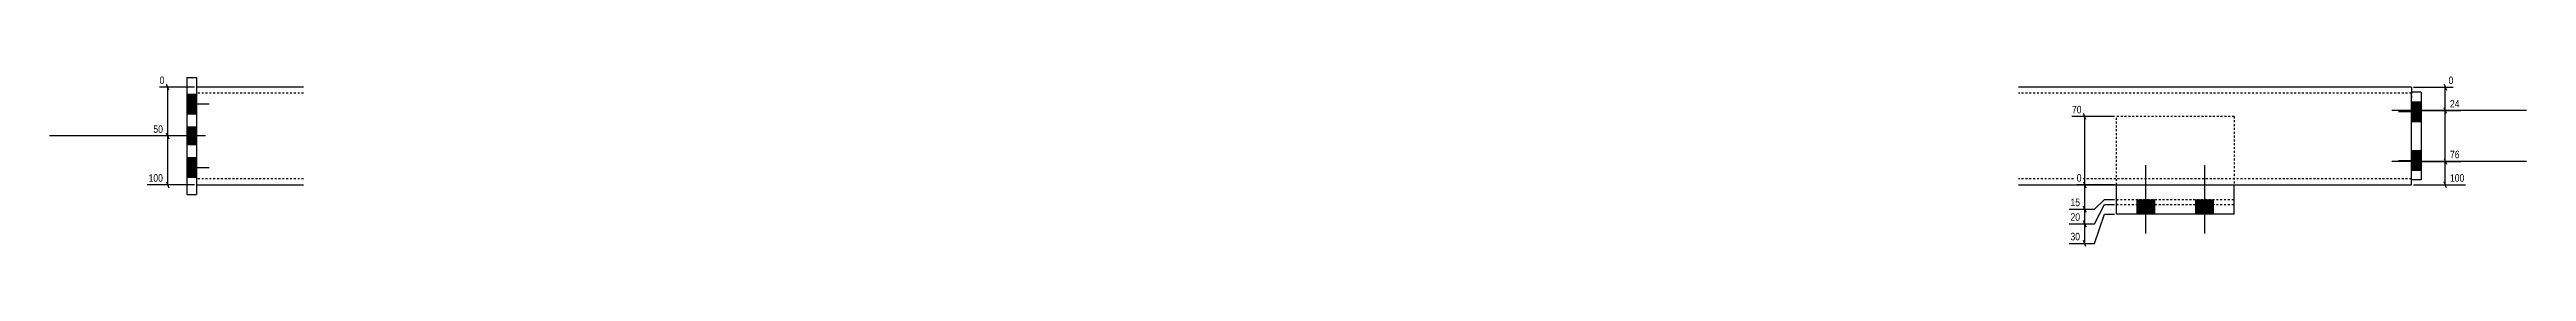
# Model space of a CAD drawing. Header units: millimetres. Extents: x -80 to 34338, y 3 to 810.
# Drawn here: x 8050 to 10578, y 5 to 181 of the extents above; entities that cross this region are included whole.
import ezdxf

# ---------------------------------------------------------------- set-up
doc = ezdxf.new("R2010")
doc.units = ezdxf.units.MM
doc.linetypes.add('DXK_LINE_DOT2', pattern=[3.9198, 1.9599, -1.9599])
doc.layers.add('MÅLSÆTNING', color=7, linetype='Continuous')
doc.layers.add('STÅL', color=7, linetype='Continuous')
doc.styles.add('Arial Narrow', font='ARIALN.TTF', dxfattribs={"height": 0.2})

msp = doc.modelspace()

# ---------------------------------------------------------------- hatches: boundary and pattern name
at = {"layer": 'STÅL', "linetype": 'Continuous'}
for points in [[(8189.8, 160.3), (8189.8, 140.3), (8199.8, 140.3), (8199.8, 160.3)], [(10470.8, 132.8), (10470.8, 152.8), (10460.8, 152.8), (10460.8, 132.8)], [(8199.8, 108.8), (8199.8, 126.8), (8189.8, 126.8), (8189.8, 108.8)], [(8199.8, 108.8), (8199.8, 126.8), (8189.8, 126.8), (8189.8, 108.8)], [(10460.8, 150.8), (10460.8, 136.8), (10470.8, 136.8), (10470.8, 150.8)], [(10460.8, 150.8), (10460.8, 136.8), (10470.8, 136.8), (10470.8, 150.8)], [(10470.8, 82.8), (10470.8, 102.8), (10460.8, 102.8), (10460.8, 82.8)], [(8189.8, 95.3), (8189.8, 75.3), (8199.8, 75.3), (8199.8, 95.3)], [(10460.8, 98.8), (10460.8, 84.8), (10470.8, 84.8), (10470.8, 98.8)], [(10460.8, 98.8), (10460.8, 84.8), (10470.8, 84.8), (10470.8, 98.8)], [(10198.8, 52.8), (10180.8, 52.8), (10180.8, 47.8), (10198.8, 47.8)], [(10258.8, 52.8), (10240.8, 52.8), (10240.8, 47.8), (10258.8, 47.8)], [(10198.8, 47.8), (10180.8, 47.8), (10180.8, 37.8), (10198.8, 37.8)], [(10258.8, 47.8), (10240.8, 47.8), (10240.8, 37.8), (10258.8, 37.8)]]:
    msp.add_hatch(color=96, dxfattribs=at).paths.add_polyline_path(points)

# ---------------------------------------------------------------- linework, layer by layer
at = {"layer": 'MÅLSÆTNING', "color": 7, "linetype": 'Continuous'}
for p, q in [((8197.8, 167.8), (8162.1, 167.8)), ((8171.6, 164.8), (8169.2, 170.8)), ((10462.8, 167.8), (10503.6, 167.8)), ((10494.1, 170.8), (10496.5, 164.8)), ((10495.3, 143.8), (10495.3, 167.8)), ((10157.8, 137.8), (10114.3, 137.8)), ((10128.6, 134.8), (10126.2, 140.8)), ((10462.8, 143.8), (10511.4, 143.8)), ((10462.8, 143.8), (10511.4, 143.8)), ((10496.5, 140.8), (10494.1, 146.8)), ((10496.5, 140.8), (10494.1, 146.8)), ((10495.3, 91.8), (10495.3, 143.8)), ((8187.8, 117.8), (8154.3, 117.8)), ((8171.6, 114.8), (8169.2, 120.8)), ((8170.4, 67.8), (8170.4, 117.8)), ((10462.8, 91.8), (10511.4, 91.8)), ((10462.8, 91.8), (10511.4, 91.8)), ((10494.1, 94.8), (10496.5, 88.8)), ((10494.1, 94.8), (10496.5, 88.8)), ((10495.3, 67.8), (10495.3, 91.8)), ((8197.8, 67.8), (8149.5, 67.8)), ((8169.2, 70.8), (8171.6, 64.8)), ((10137.4, 42.8), (10147.4, 52.8)), ((10137.4, 42.8), (10147.4, 52.8)), ((10147.4, 52.8), (10157.8, 52.8)), ((10147.4, 52.8), (10157.8, 52.8)), ((10462.8, 67.8), (10516.2, 67.8)), ((10496.5, 64.8), (10494.1, 70.8)), ((10111.4, 27.8), (10137.4, 27.8)), ((10126.2, 30.8), (10128.6, 24.8)), ((10127.4, 7.8), (10127.4, 27.8)), ((10137.4, 27.8), (10147.4, 47.8)), ((10137.4, 27.8), (10147.4, 47.8)), ((10137.4, 7.8), (10147.4, 37.8)), ((10147.4, 47.8), (10157.8, 47.8)), ((10147.4, 47.8), (10157.8, 47.8)), ((10147.4, 37.8), (10157.8, 37.8)), ((10111.4, 7.8), (10137.4, 7.8)), ((10128.6, 4.8), (10126.2, 10.8))]:
    msp.add_line(p, q, dxfattribs=at)
at = {"layer": 'STÅL', "color": 2, "linetype": 'Continuous'}
for p, q in [((8189.8, 177.8), (8199.8, 177.8)), ((8189.8, 177.8), (8189.8, 57.8)), ((8199.8, 177.8), (8199.8, 57.8)), ((8309, 167.8), (8199.8, 167.8)), ((10460.8, 167.8), (10059.8, 167.8)), ((10460.8, 167.8), (10460.8, 166.9)), ((10460.8, 166.9), (10460.8, 162.8)), ((10460.8, 72.8), (10460.8, 162.8)), ((10470.8, 162.8), (10460.8, 162.8)), ((10470.8, 162.8), (10470.8, 72.8)), ((8189.8, 57.8), (8199.8, 57.8)), ((8199.8, 67.8), (8309, 67.8)), ((10059.8, 67.8), (10460.8, 67.8)), ((10159.8, 37.8), (10159.8, 67.8)), ((10279.8, 37.8), (10279.8, 67.8)), ((10460.8, 67.8), (10460.8, 72.8)), ((10470.8, 72.8), (10460.8, 72.8)), ((10279.8, 37.8), (10159.8, 37.8))]:
    msp.add_line(p, q, dxfattribs=at)
at = {"layer": 'STÅL', "color": 96, "linetype": 'Continuous'}
for p, q in [((8199.8, 160.3), (8189.8, 160.3)), ((10460.8, 152.8), (10470.8, 152.8)), ((8212.8, 150.3), (8189.8, 150.3)), ((8199.8, 140.3), (8189.8, 140.3)), ((8199.8, 126.8), (8189.8, 126.8)), ((8199.8, 126.8), (8189.8, 126.8)), ((10578.3, 143.8), (10440.8, 143.8)), ((10578.3, 143.8), (10440.8, 143.8)), ((10447.8, 142.8), (10470.8, 142.8)), ((10470.8, 150.8), (10460.8, 150.8)), ((10470.8, 150.8), (10460.8, 150.8)), ((10470.8, 136.8), (10460.8, 136.8)), ((10470.8, 136.8), (10460.8, 136.8)), ((10460.8, 132.8), (10470.8, 132.8)), ((8209, 117.8), (8049.8, 117.8)), ((8209, 117.8), (8049.8, 117.8)), ((8199.8, 108.8), (8189.8, 108.8)), ((8199.8, 108.8), (8189.8, 108.8)), ((10460.8, 102.8), (10470.8, 102.8)), ((8199.8, 95.3), (8189.8, 95.3)), ((8212.8, 85.3), (8189.8, 85.3)), ((10189.8, 17.8), (10189.8, 87.8)), ((10249.8, 17.8), (10249.8, 87.8)), ((10578.3, 91.8), (10440.8, 91.8)), ((10578.3, 91.8), (10440.8, 91.8)), ((10447.8, 92.8), (10470.8, 92.8)), ((10470.8, 98.8), (10460.8, 98.8)), ((10470.8, 98.8), (10460.8, 98.8)), ((10470.8, 84.8), (10460.8, 84.8)), ((10470.8, 84.8), (10460.8, 84.8)), ((10460.8, 82.8), (10470.8, 82.8)), ((8199.8, 75.3), (8189.8, 75.3)), ((10180.8, 47.8), (10180.8, 52.8)), ((10198.8, 47.8), (10198.8, 52.8)), ((10240.8, 47.8), (10240.8, 52.8)), ((10258.8, 47.8), (10258.8, 52.8)), ((10180.8, 37.8), (10180.8, 47.8)), ((10198.8, 37.8), (10198.8, 47.8)), ((10240.8, 37.8), (10240.8, 47.8)), ((10258.8, 37.8), (10258.8, 47.8))]:
    msp.add_line(p, q, dxfattribs=at)
at = {"layer": 'STÅL', "color": 7, "linetype": 'DXK_LINE_DOT2'}
for p, q in [((8199.8, 167.8), (8199.8, 68.7)), ((8309, 161.8), (8199.8, 161.8)), ((10460.8, 161.8), (10059.8, 161.8)), ((10460.8, 162.8), (10460.8, 155.8)), ((10460.8, 72.8), (10460.8, 155.8)), ((10159.8, 67.8), (10159.8, 137.8)), ((10279.8, 137.8), (10159.8, 137.8)), ((10279.8, 137.8), (10279.8, 67.8)), ((8309, 73.8), (8199.8, 73.8)), ((8199.8, 68.7), (8199.8, 67.8)), ((10460.8, 73.8), (10059.8, 73.8)), ((10159.8, 52.8), (10279.8, 52.8)), ((10159.8, 52.8), (10159.8, 47.8)), ((10159.8, 52.8), (10279.8, 52.8)), ((10279.8, 47.8), (10279.8, 52.8)), ((10159.8, 47.8), (10279.8, 47.8)), ((10159.8, 47.8), (10279.8, 47.8))]:
    msp.add_line(p, q, dxfattribs=at)

# ---------------------------------------------------------------- next in the draw order: wipeouts: each hides what was drawn before it
at = {"color": 0, "linetype": 'Continuous'}
for points in [[(10505.2, 169.4), (10505.2, 180.6), (10497.1, 180.6), (10497.1, 169.4)], [(10511.5, 145.4), (10511.5, 156.6), (10498.6, 156.6), (10498.6, 145.4)], [(8167.2, 119.4), (8167.2, 130.6), (8154.2, 130.6), (8154.2, 119.4)], [(10511.5, 93.4), (10511.5, 104.6), (10498.6, 104.6), (10498.6, 93.4)], [(8167.2, 69.4), (8167.2, 80.6), (8149.3, 80.6), (8149.3, 69.4)], [(10516.4, 69.4), (10516.4, 80.6), (10498.6, 80.6), (10498.6, 69.4)], [(10124.2, 29.4), (10124.2, 40.6), (10111.2, 40.6), (10111.2, 29.4)]]:
    msp.add_wipeout(points, dxfattribs=at).dxf.layer = 'MÅLSÆTNING'

# ---------------------------------------------------------------- next in the draw order: linework, layer by layer
at = {"layer": 'MÅLSÆTNING', "color": 7, "linetype": 'Continuous'}
for p, q in [((8170.4, 117.8), (8170.4, 167.8)), ((8187.8, 117.8), (8154.3, 117.8)), ((8169.2, 120.8), (8171.6, 114.8)), ((10111.4, 42.8), (10137.4, 42.8)), ((10126.2, 45.8), (10128.6, 39.8))]:
    msp.add_line(p, q, dxfattribs=at)

# ---------------------------------------------------------------- next in the draw order: texts
at = {"layer": 'MÅLSÆTNING', "color": 3, "linetype": 'Continuous', "style": 'Arial Narrow'}
for s, p in [('0', (10498.7, 171)), ('24', (10500.2, 147)), ('50', (8155.8, 121)), ('76', (10500.2, 95)), ('100', (8150.9, 71)), ('100', (10500.2, 71))]:
    msp.add_text(s, height=7.64, dxfattribs=at).set_placement(p)

# ---------------------------------------------------------------- next in the draw order: wipeouts: each hides what was drawn before it
at = {"color": 0, "linetype": 'Continuous'}
msp.add_wipeout([(10124.2, 9.4), (10124.2, 20.6), (10111.2, 20.6), (10111.2, 9.4)], dxfattribs=at).dxf.layer = 'MÅLSÆTNING'

# ---------------------------------------------------------------- next in the draw order: linework, layer by layer
at = {"layer": 'MÅLSÆTNING', "color": 7, "linetype": 'Continuous'}
for p, q in [((10111.4, 27.8), (10137.4, 27.8)), ((10128.6, 24.8), (10126.2, 30.8)), ((10127.4, 27.8), (10127.4, 42.8))]:
    msp.add_line(p, q, dxfattribs=at)

# ---------------------------------------------------------------- next in the draw order: texts
at = {"layer": 'MÅLSÆTNING', "color": 3, "linetype": 'Continuous', "style": 'Arial Narrow'}
for s, p in [('20', (10112.8, 31)), ('30', (10112.8, 11))]:
    msp.add_text(s, height=7.64, dxfattribs=at).set_placement(p)

# ---------------------------------------------------------------- next in the draw order: wipeouts: each hides what was drawn before it
at = {"color": 0, "linetype": 'Continuous'}
msp.add_wipeout([(8168.6, 169.4), (8168.6, 180.6), (8160.5, 180.6), (8160.5, 169.4)], dxfattribs=at).dxf.layer = 'MÅLSÆTNING'

# ---------------------------------------------------------------- next in the draw order: texts
at = {"layer": 'MÅLSÆTNING', "color": 3, "linetype": 'Continuous', "style": 'Arial Narrow'}
msp.add_text('0', height=7.64, dxfattribs=at).set_placement((8162.1, 171))

# ---------------------------------------------------------------- next in the draw order: wipeouts: each hides what was drawn before it
at = {"color": 0, "linetype": 'Continuous'}
msp.add_wipeout([(10124.2, 44.4), (10124.2, 55.6), (10111.2, 55.6), (10111.2, 44.4)], dxfattribs=at).dxf.layer = 'MÅLSÆTNING'

# ---------------------------------------------------------------- next in the draw order: linework, layer by layer
at = {"layer": 'MÅLSÆTNING', "color": 7, "linetype": 'Continuous'}
for p, q in [((10127.4, 67.8), (10127.4, 137.8)), ((10157.8, 67.8), (10119.2, 67.8)), ((10157.8, 67.8), (10119.2, 67.8)), ((10126.2, 70.8), (10128.6, 64.8)), ((10126.2, 70.8), (10128.6, 64.8)), ((10127.4, 42.8), (10127.4, 67.8)), ((10111.4, 42.8), (10137.4, 42.8)), ((10128.6, 39.8), (10126.2, 45.8))]:
    msp.add_line(p, q, dxfattribs=at)

# ---------------------------------------------------------------- next in the draw order: texts
at = {"layer": 'MÅLSÆTNING', "color": 3, "linetype": 'Continuous', "style": 'Arial Narrow'}
msp.add_text('15', height=7.64, dxfattribs=at).set_placement((10112.8, 46))

# ---------------------------------------------------------------- next in the draw order: wipeouts: each hides what was drawn before it
at = {"color": 0, "linetype": 'Continuous'}
for points in [[(10125.6, 139.4), (10125.6, 150.6), (10112.7, 150.6), (10112.7, 139.4)], [(10125.6, 69.4), (10125.6, 80.6), (10117.6, 80.6), (10117.6, 69.4)]]:
    msp.add_wipeout(points, dxfattribs=at).dxf.layer = 'MÅLSÆTNING'

# ---------------------------------------------------------------- next in the draw order: texts
at = {"layer": 'MÅLSÆTNING', "color": 3, "linetype": 'Continuous', "style": 'Arial Narrow'}
for s, p in [('70', (10114.3, 141)), ('0', (10119.2, 71))]:
    msp.add_text(s, height=7.64, dxfattribs=at).set_placement(p)

doc.saveas('drawing.dxf')
